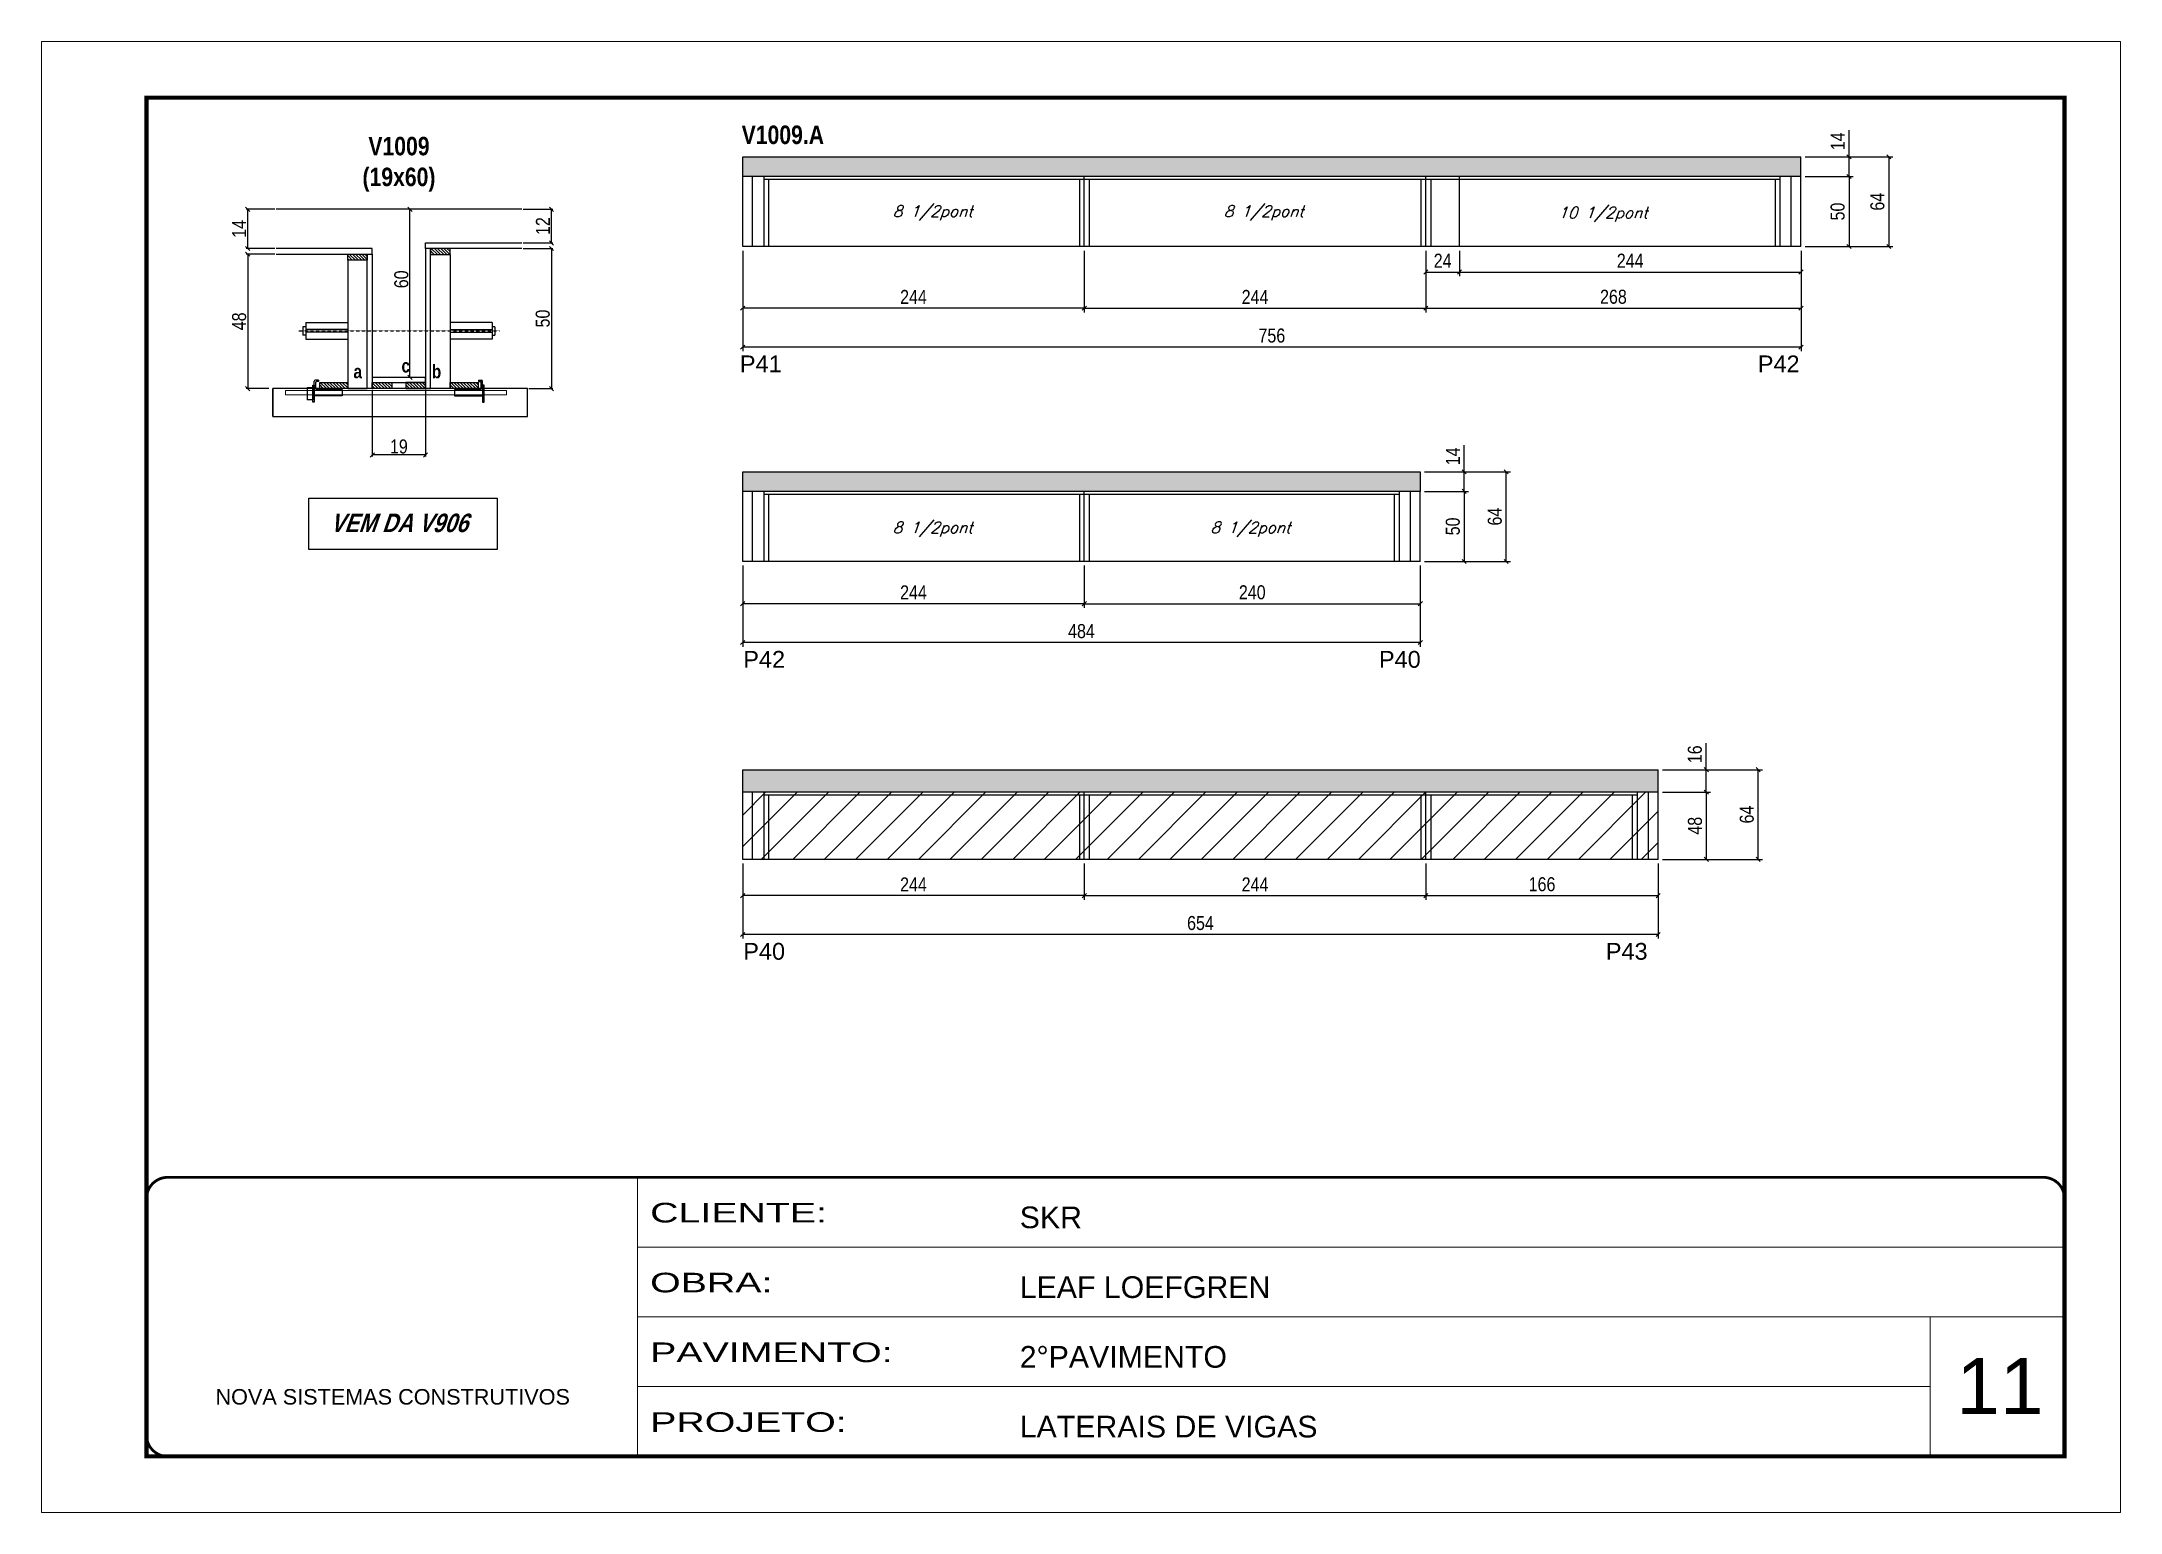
# Model space of a CAD drawing. Extents: x 3309 to 9563, y -2522 to 14608.
# Drawn here: x 6493 to 7978, y 11261 to 12311 of the extents above; entities that cross this region are included whole.
import ezdxf

# ---------------------------------------------------------------- set-up
doc = ezdxf.new("R2010")
doc.units = 0
for name, pattern in [('CONTINUO', [0]), ('DASHED', [0.75, 0.5, -0.25]), ('HIDDEN', [0.375, 0.25, -0.125])]:
    doc.linetypes.add(name, pattern=pattern)
for name, color, linetype in [('5', 5, 'Continuous'), ('barrote', 251, 'Continuous'), ('COTA', 241, 'Continuous'), ('detalhes', 4, 'Continuous'), ('NOMENCLATURA', 7, 'Continuous'), ('Painéis', 200, 'Continuous'), ('presilha', 1, 'Continuous'), ('SARR_2.2x10', 60, 'Continuous'), ('SARR_2.2x7', 40, 'Continuous'), ('SARR_3.5x7', 81, 'Continuous'), ('TENSOR', 3, 'Continuous'), ('texto', 7, 'Continuous')]:
    doc.layers.add(name, color=color, linetype=linetype)
for name, color, linetype, lineweight in [('CARIMBO', 255, 'Continuous', 9), ('CONCRETO', 251, 'Continuous', 25), ('Folhas', 255, 'Continuous', 9), ('Hachura', 251, 'Continuous', 9), ('SARRAFO DE PRESSAO', 251, 'DASHED', 9), ('SCO-___-LAJ', 2, 'Continuous', 0)]:
    doc.layers.add(name, color=color, linetype=linetype, lineweight=lineweight)
doc.styles.add('ARIAL', font='arial.ttf')
doc.styles.add('COTA TECNICA', font='techl___.ttf', dxfattribs={"height": 10})
doc.styles.add('COTA TECNICA 2X', font='techl___.ttf', dxfattribs={"height": 10})
doc.styles.add('Romans', font='romans.shx')
doc.styles.get("Standard").update_dxf_attribs({"font": 'arial.ttf'})
doc.styles.add('TECNICA', font='techb___.ttf', dxfattribs={"height": 10})
doc.styles.add('Tecnologia', font='')
doc.styles.get('Tecnologia').set_extended_font_data('Forgotten Futurist')
doc.dimstyles.new('PAINEL', dxfattribs={"dimtxt": 10, "dimasz": 3, "dimexe": 3, "dimexo": 3, "dimgap": 3, "dimtad": 1, "dimdec": 1, "dimzin": 12, "dimdsep": 46, "dimtxsty": 'COTA TECNICA', "dimblk1": 'OBLIQUE', "dimblk2": 'OBLIQUE', "dimsah": 1, "dimcen": 0.9, "dimclrd": 4, "dimclre": 4, "dimclrt": 240, "dimadec": 1, "dimazin": 3, "dimtfac": 1, "dimtdec": 1, "dimtmove": 0, "dimatfit": 3, "dimfxl": 1, "dimtolj": 1, "dimtzin": 12, "dimarcsym": 0})
doc.dimstyles.new('SECAO', dxfattribs={"dimscale": 0.333333, "dimtxt": 5, "dimasz": 9, "dimexe": 3, "dimexo": 3, "dimgap": 3, "dimtad": 1, "dimdec": 1, "dimlfac": 0.5, "dimzin": 12, "dimdsep": 46, "dimtxsty": 'COTA TECNICA 2X', "dimblk1": 'OBLIQUE', "dimblk2": 'OBLIQUE', "dimsah": 1, "dimcen": 0.9, "dimclrd": 4, "dimclre": 4, "dimclrt": 240, "dimadec": 1, "dimazin": 3, "dimtfac": 1, "dimtdec": 1, "dimtmove": 0, "dimatfit": 3, "dimfxl": 1, "dimtolj": 1, "dimtzin": 12, "dimarcsym": 0})
pattern_1 = [(135, (39964.6714, -111449.1474), (-1.122532015, -1.122532015), [])]

msp = doc.modelspace()

# ---------------------------------------------------------------- texts
at = {"layer": '5', "linetype": 'Continuous'}
for s, rotation, p in [('P41', 359.99996, (6991.71, 12074.63, 0)), ('P42', 359.99996, (7718.86, 12074.63, 0)), ('P42', 0.00004, (6994.14, 11863.7, 0)), ('P40', 0.00004, (7448.21, 11863.7, 0)), ('P40', 0.00004, (6994.14, 11655.25, 0)), ('P43', 0.00004, (7610.29, 11655.25, 0))]:
    msp.add_text(s, height=12, rotation=rotation, dxfattribs=at).set_placement(p)
at = {"layer": 'CARIMBO', "style": 'ARIAL'}
msp.add_text('11', height=40, dxfattribs=at).set_placement((7860.73, 11330.85))
at = {"layer": 'detalhes', "style": 'TECNICA'}
for s, p in [('a', (6715.66, 12070.38)), ('c', (6749.95, 12074.49)), ('b', (6771.63, 12070.37))]:
    msp.add_text(s, height=9.6, dxfattribs=at).set_placement(p)
at = {"layer": 'NOMENCLATURA', "style": 'TECNICA'}
msp.add_text('V1009.A', height=13.2, dxfattribs=at).set_placement((6992.97, 12237.59, 0))
at = {"layer": 'NOMENCLATURA', "insert": (6748.17, 12242.72), "char_height": 13.2, "attachment_point": 2, "style": 'TECNICA'}
msp.add_mtext_dynamic_manual_height_columns('V1009\\P(19x60)', width=300.2766, gutter_width=1, heights=[0], dxfattribs=at)
at = {"layer": 'NOMENCLATURA', "insert": (6748.13, 11973.7), "char_height": 13.2, "width": 300.2766, "attachment_point": 2, "style": 'TECNICA'}
msp.add_mtext('{\\Q19;VEM DA V906}', dxfattribs=at)
at = {"layer": 'texto', "color": 2, "char_height": 8, "attachment_point": 5, "style": 'Romans'}
for s, insert in [('{\\Q19;\\C256;8 1/2pont}', (7129.44, 12188.3, 0)), ('{\\Q19;\\C256;8 1/2pont}', (7365.94, 12188.3, 0)), ('{\\Q19;\\C256;10 1/2pont}', (7608.19, 12187.3, 0)), ('{\\Q19;\\C256;8 1/2pont}', (7129.44, 11962.55, 0)), ('{\\Q19;\\C256;8 1/2pont}', (7356.44, 11962.55, 0))]:
    msp.add_mtext(s, dxfattribs=dict(at, insert=insert))

# ---------------------------------------------------------------- blocks, each defined once
blk = doc.blocks.new('9999999999')
at = {"color": 30, "linetype": 'CONTINUO'}
for p, q in [((98564.6, 34230.2), (98564.6, 34429.4)), ((98564.6, 34379.6), (99584, 34379.6)), ((98564.6, 34329.8), (99488, 34329.8)), ((99584, 34329.8), (99488, 34329.8)), ((99488, 34329.8), (99488, 34230.2)), ((98564.6, 34280), (99488, 34280))]:
    blk.add_line(p, q, dxfattribs=at)
at = {"color": 30, "linetype": 'CONTINUO', "const_width": 2}
blk.add_lwpolyline([(99584, 34230.2), (99584, 34414.4, 0.414214), (99569, 34429.4), (98229, 34429.4, 0.414214), (98214, 34414.4), (98214, 34245.2, 0.414214), (98229, 34230.2), (99584, 34230.2)], format="xyb", dxfattribs=at)
at = {"layer": 'Folhas'}
blk.add_lwpolyline([(98139, 34190.2), (99624, 34190.2), (99624, 35240.2), (98139, 35240.2)], close=True, dxfattribs=at)
at = {"layer": 'Folhas', "color": 30, "const_width": 3}
blk.add_lwpolyline([(98214, 34230.2), (99584, 34230.2), (99584, 35200.2), (98214, 35200.2)], close=True, dxfattribs=at)
at = {"color": 7, "linetype": 'Continuous', "ltscale": 5, "style": 'ARIAL'}
for s, height, p in [('SKR', 15.48, (98837.7, 34393.1)), ('LEAF LOEFGREN', 15.483, (98837.7, 34343.3)), ('2°PAVIMENTO', 15.483, (98837.7, 34293.5)), ('NOVA SISTEMAS CONSTRUTIVOS', 11.059, (98263.2, 34267.2)), ('LATERAIS DE VIGAS', 15.483, (98837.7, 34243.7))]:
    blk.add_text(s, height=height, dxfattribs=at).set_placement(p)
at = {"layer": 'Folhas', "color": 7, "style": 'Tecnologia', "width": 1.5}
for s, p in [('CLIENTE:', (98573.7, 34397.2)), ('OBRA:', (98573.7, 34347.3)), ('PAVIMENTO:', (98573.7, 34297.5)), ('PROJETO:', (98573.7, 34247.7))]:
    blk.add_text(s, height=14, dxfattribs=at).set_placement(p)
blk = doc.blocks.new('_Oblique')
at = {"color": 0, "linetype": 'ByBlock', "lineweight": -2}
blk.add_line((-0.5, -0.5), (0.5, 0.5), dxfattribs=at)
blk = doc.blocks.new('*D195')
at = {"layer": 'COTA', "color": 4, "lineweight": -2, "transparency": 16777216}
for p, q in [((6729.1, 12062), (6729.1, 12014.6)), ((6767.1, 12062), (6767.1, 12014.6)), ((6767.1, 12015.6), (6729.1, 12015.6))]:
    blk.add_line(p, q, dxfattribs=at)
at = {"layer": 'Defpoints', "color": 0, "transparency": 16777216}
for p in [(6729.1, 12063), (6767.1, 12063), (6729.1, 12015.6)]:
    blk.add_point(p, dxfattribs=at)
at = {"layer": 'COTA', "color": 4, "lineweight": -2, "transparency": 16777216, "xscale": 3, "yscale": 3, "zscale": 3, "rotation": 180}
blk.add_blockref('_Oblique', (6729.1, 12015.6), dxfattribs=at)
at = {"layer": 'COTA', "color": 4, "lineweight": -2, "transparency": 16777216, "xscale": 3, "yscale": 3, "zscale": 3}
blk.add_blockref('_Oblique', (6767.1, 12015.6), dxfattribs=at)
at = {"layer": 'COTA', "color": 240, "transparency": 16777216, "insert": (6748.1, 12021.6), "char_height": 10, "attachment_point": 5, "style": 'COTA TECNICA 2X'}
blk.add_mtext('\\A1;19', dxfattribs=at)
blk = doc.blocks.new('PRESILHA METÁLICA 1')
at = {"layer": 'presilha'}
for p, q in [((0, 13), (6, 13)), ((0, 13), (0, 0)), ((6, 0), (0, 0)), ((6, 15.5), (7.5, 15.5)), ((6, -2.5), (6, 15.5)), ((6, 13), (6, 0)), ((7.5, 10.6), (7.5, 19.9)), ((7.5, 15.5), (7.5, -2.5)), ((37.5, 4.1), (7.5, 4.1)), ((12, 21), (8.6, 21)), ((9, 11.6), (9, 18.9)), ((12, 19.5), (9.6, 19.5)), ((37.5, 11), (9.6, 11)), ((12, 21), (12, 19.5)), ((37.5, 11), (37.5, 4.1)), ((7.5, -2.5), (6, -2.5))]:
    blk.add_line(p, q, dxfattribs=at)
for centre, radius, start, end in [((8.6, 19.9), 1.14, 90, 180), ((9.6, 18.9), 0.57, 90, 180), ((9.6, 11.6), 0.57, 180, 270)]:
    blk.add_arc(centre, radius, start, end, dxfattribs=at)
blk = doc.blocks.new('PRESILHA METÁLICA 2')
at = {"layer": 'presilha'}
for p, q in [((-5.2, 23.5), (-5.2, 22)), ((-5.2, 23.5), (-1.9, 23.5)), ((-0.8, 14.6), (-0.8, 22.4)), ((-30.8, 13.5), (-30.8, 6.6)), ((-30.8, 13.5), (-2.8, 13.5)), ((-30.8, 6.6), (-0.8, 6.6)), ((-5.2, 22), (-2.8, 22)), ((-2.2, 14.1), (-2.2, 21.4)), ((0.8, 18), (-0.8, 18)), ((-0.8, 18), (-0.8, 0)), ((-0.8, 0), (0.8, 0)), ((0.8, 0), (0.8, 18))]:
    blk.add_line(p, q, dxfattribs=at)
for centre, radius, start, end in [((-1.9, 22.4), 1.14, 0, 90), ((-2.8, 21.4), 0.57, 0, 90), ((-2.8, 14.1), 0.57, 270, 0)]:
    blk.add_arc(centre, radius, start, end, dxfattribs=at)
blk = doc.blocks.new('*D196')
at = {"layer": 'COTA', "color": 4, "lineweight": -2, "transparency": 16777216}
for p, q in [((6659.4, 12159), (6639.1, 12159)), ((6640.1, 12159), (6640.1, 12063)), ((6655.3, 12063), (6639.1, 12063))]:
    blk.add_line(p, q, dxfattribs=at)
at = {"layer": 'Defpoints', "color": 0, "transparency": 16777216}
for p in [(6660.4, 12159), (6640.1, 12063), (6656.3, 12063)]:
    blk.add_point(p, dxfattribs=at)
at = {"layer": 'COTA', "color": 4, "lineweight": -2, "transparency": 16777216, "xscale": 3, "yscale": 3, "zscale": 3}
for p, rotation in [((6640.1, 12159), 90), ((6640.1, 12063), 270)]:
    blk.add_blockref('_Oblique', p, dxfattribs=dict(at, rotation=rotation))
at = {"layer": 'COTA', "color": 240, "transparency": 16777216, "insert": (6634, 12111), "char_height": 10, "attachment_point": 5, "rotation": 90, "style": 'COTA TECNICA 2X'}
blk.add_mtext('\\A1;48', dxfattribs=at)
blk = doc.blocks.new('*D197')
at = {"layer": 'COTA', "color": 4, "lineweight": -2, "transparency": 16777216}
for p, q in [((6836.8, 12163), (6858.1, 12163)), ((6857.1, 12163), (6857.1, 12063)), ((6840.9, 12063), (6858.1, 12063))]:
    blk.add_line(p, q, dxfattribs=at)
at = {"layer": 'Defpoints', "color": 0, "transparency": 16777216}
for p in [(6835.8, 12163), (6839.9, 12063), (6857.1, 12063)]:
    blk.add_point(p, dxfattribs=at)
at = {"layer": 'COTA', "color": 4, "lineweight": -2, "transparency": 16777216, "xscale": 3, "yscale": 3, "zscale": 3}
for p, rotation in [((6857.1, 12163), 90), ((6857.1, 12063), 270)]:
    blk.add_blockref('_Oblique', p, dxfattribs=dict(at, rotation=rotation))
at = {"layer": 'COTA', "color": 240, "transparency": 16777216, "insert": (6850.9, 12113), "char_height": 10, "attachment_point": 5, "rotation": 90, "style": 'COTA TECNICA 2X'}
blk.add_mtext('\\A1;50', dxfattribs=at)
blk = doc.blocks.new('*D198')
at = {"layer": 'COTA', "color": 4, "lineweight": -2, "transparency": 16777216}
for p, q in [((6766.1, 12191), (6755, 12191)), ((6756, 12071), (6756, 12191)), ((6766.1, 12071), (6755, 12071))]:
    blk.add_line(p, q, dxfattribs=at)
at = {"layer": 'Defpoints', "color": 0, "transparency": 16777216}
for p in [(6756, 12191), (6767.1, 12191), (6767.1, 12071)]:
    blk.add_point(p, dxfattribs=at)
at = {"layer": 'COTA', "color": 4, "lineweight": -2, "transparency": 16777216, "xscale": 3, "yscale": 3, "zscale": 3}
for p, rotation in [((6756, 12191), 90), ((6756, 12071), 270)]:
    blk.add_blockref('_Oblique', p, dxfattribs=dict(at, rotation=rotation))
at = {"layer": 'COTA', "color": 240, "transparency": 16777216, "insert": (6749.9, 12141), "char_height": 10, "attachment_point": 5, "rotation": 90, "style": 'COTA TECNICA 2X'}
blk.add_mtext('\\A1;60', dxfattribs=at)
blk = doc.blocks.new('*D199')
at = {"layer": 'COTA', "color": 4, "lineweight": -2, "transparency": 16777216}
for p, q in [((6836.8, 12191), (6858.1, 12191)), ((6857.1, 12167), (6857.1, 12191)), ((6836.8, 12167), (6858.1, 12167))]:
    blk.add_line(p, q, dxfattribs=at)
at = {"layer": 'Defpoints', "color": 0, "transparency": 16777216}
for p in [(6835.8, 12191), (6857.1, 12191), (6835.8, 12167)]:
    blk.add_point(p, dxfattribs=at)
at = {"layer": 'COTA', "color": 4, "lineweight": -2, "transparency": 16777216, "xscale": 3, "yscale": 3, "zscale": 3}
for p, rotation in [((6857.1, 12191), 90), ((6857.1, 12167), 270)]:
    blk.add_blockref('_Oblique', p, dxfattribs=dict(at, rotation=rotation))
at = {"layer": 'COTA', "color": 240, "transparency": 16777216, "insert": (6851, 12179), "char_height": 10, "attachment_point": 5, "rotation": 90, "style": 'COTA TECNICA 2X'}
blk.add_mtext('\\A1;12', dxfattribs=at)
blk = doc.blocks.new('*D200')
at = {"layer": 'COTA', "color": 4, "lineweight": -2, "transparency": 16777216}
for p, q in [((6659.4, 12191), (6639.1, 12191)), ((6640.1, 12163), (6640.1, 12191)), ((6659.4, 12163), (6639.1, 12163))]:
    blk.add_line(p, q, dxfattribs=at)
at = {"layer": 'Defpoints', "color": 0, "transparency": 16777216}
for p in [(6640.1, 12191), (6660.4, 12191), (6660.4, 12163)]:
    blk.add_point(p, dxfattribs=at)
at = {"layer": 'COTA', "color": 4, "lineweight": -2, "transparency": 16777216, "xscale": 3, "yscale": 3, "zscale": 3}
for p, rotation in [((6640.1, 12191), 90), ((6640.1, 12163), 270)]:
    blk.add_blockref('_Oblique', p, dxfattribs=dict(at, rotation=rotation))
at = {"layer": 'COTA', "color": 240, "transparency": 16777216, "insert": (6634, 12177), "char_height": 10, "attachment_point": 5, "rotation": 90, "style": 'COTA TECNICA 2X'}
blk.add_mtext('\\A1;14', dxfattribs=at)
blk = doc.blocks.new('*D216')
at = {"layer": 'COTA', "color": 4, "linetype": 'ByBlock', "lineweight": -2, "transparency": 16777216}
for p, q in [((6993.7, 12161.4), (6993.7, 12117.4)), ((7237.7, 12161.4), (7237.7, 12117.4)), ((7237.7, 12120.4), (6993.7, 12120.4))]:
    blk.add_line(p, q, dxfattribs=at)
at = {"layer": 'Defpoints', "color": 0, "linetype": 'ByBlock', "transparency": 16777216}
for p in [(6993.7, 12164.4), (7237.7, 12164.4), (6993.7, 12120.4)]:
    blk.add_point(p, dxfattribs=at)
at = {"layer": 'COTA', "color": 4, "linetype": 'ByBlock', "lineweight": -2, "transparency": 16777216, "xscale": 3, "yscale": 3, "zscale": 3, "rotation": 180}
blk.add_blockref('_Oblique', (6993.7, 12120.4), dxfattribs=at)
at = {"layer": 'COTA', "color": 4, "linetype": 'ByBlock', "lineweight": -2, "transparency": 16777216, "xscale": 3, "yscale": 3, "zscale": 3}
blk.add_blockref('_Oblique', (7237.7, 12120.4), dxfattribs=at)
at = {"layer": 'COTA', "color": 240, "linetype": 'ByBlock', "transparency": 16777216, "insert": (7115.7, 12128.4), "char_height": 10, "attachment_point": 5, "style": 'COTA TECNICA'}
blk.add_mtext('\\A1;244', dxfattribs=at)
blk = doc.blocks.new('*D219')
at = {"layer": 'COTA', "color": 4, "linetype": 'ByBlock', "lineweight": -2, "transparency": 16777216}
for p, q in [((6993.7, 12161.4), (6993.7, 12089.6)), ((7749.7, 12161.4), (7749.7, 12089.6)), ((7749.7, 12092.6), (6993.7, 12092.6))]:
    blk.add_line(p, q, dxfattribs=at)
at = {"layer": 'Defpoints', "color": 0, "linetype": 'ByBlock', "transparency": 16777216}
for p in [(6993.7, 12164.4), (7749.7, 12164.4), (6993.7, 12092.6)]:
    blk.add_point(p, dxfattribs=at)
at = {"layer": 'COTA', "color": 4, "linetype": 'ByBlock', "lineweight": -2, "transparency": 16777216, "xscale": 3, "yscale": 3, "zscale": 3, "rotation": 180}
blk.add_blockref('_Oblique', (6993.7, 12092.6), dxfattribs=at)
at = {"layer": 'COTA', "color": 4, "linetype": 'ByBlock', "lineweight": -2, "transparency": 16777216, "xscale": 3, "yscale": 3, "zscale": 3}
blk.add_blockref('_Oblique', (7749.7, 12092.6), dxfattribs=at)
at = {"layer": 'COTA', "color": 240, "linetype": 'ByBlock', "transparency": 16777216, "insert": (7371.7, 12100.8), "char_height": 10, "attachment_point": 5, "style": 'COTA TECNICA'}
blk.add_mtext('\\A1;756', dxfattribs=at)
blk = doc.blocks.new('*D217')
at = {"layer": 'COTA', "color": 4, "lineweight": -2, "transparency": 16777216}
for p, q in [((7237.7, 12161.4), (7237.7, 12117.4)), ((7481.7, 12161.4), (7481.7, 12117.4)), ((7237.7, 12120.4), (7481.7, 12120.4))]:
    blk.add_line(p, q, dxfattribs=at)
at = {"layer": 'Defpoints', "color": 0, "transparency": 16777216}
for p in [(7237.7, 12164.4, 0), (7481.7, 12164.4, 0), (7481.7, 12120.4)]:
    blk.add_point(p, dxfattribs=at)
at = {"layer": 'COTA', "color": 4, "lineweight": -2, "transparency": 16777216, "xscale": 3, "yscale": 3, "zscale": 3, "rotation": 180}
blk.add_blockref('_Oblique', (7237.7, 12120.4), dxfattribs=at)
at = {"layer": 'COTA', "color": 4, "lineweight": -2, "transparency": 16777216, "xscale": 3, "yscale": 3, "zscale": 3}
blk.add_blockref('_Oblique', (7481.7, 12120.4), dxfattribs=at)
at = {"layer": 'COTA', "color": 240, "transparency": 16777216, "insert": (7359.7, 12128.4), "char_height": 10, "attachment_point": 5, "style": 'COTA TECNICA'}
blk.add_mtext('\\A1;244', dxfattribs=at)
blk = doc.blocks.new('*D218')
at = {"layer": 'COTA', "color": 4, "lineweight": -2, "transparency": 16777216}
for p, q in [((7752.7, 12228.4), (7815.4, 12228.4)), ((7812.4, 12228.4), (7812.4, 12164.4)), ((7752.7, 12164.4), (7815.4, 12164.4))]:
    blk.add_line(p, q, dxfattribs=at)
at = {"layer": 'Defpoints', "color": 0, "transparency": 16777216}
for p in [(7749.7, 12228.4, 0), (7749.7, 12164.4, 0), (7812.4, 12164.4)]:
    blk.add_point(p, dxfattribs=at)
at = {"layer": 'COTA', "color": 4, "lineweight": -2, "transparency": 16777216, "xscale": 3, "yscale": 3, "zscale": 3}
for p, rotation in [((7812.4, 12228.4), 90), ((7812.4, 12164.4), 270)]:
    blk.add_blockref('_Oblique', p, dxfattribs=dict(at, rotation=rotation))
at = {"layer": 'COTA', "color": 240, "transparency": 16777216, "insert": (7804.3, 12196.4), "char_height": 10, "attachment_point": 5, "rotation": 90, "style": 'COTA TECNICA'}
blk.add_mtext('\\A1;64', dxfattribs=at)
blk = doc.blocks.new('*D220')
at = {"layer": 'COTA', "color": 4, "lineweight": -2, "transparency": 16777216}
for p, q in [((7481.7, 12161.4), (7481.7, 12117.4)), ((7749.7, 12161.4), (7749.7, 12117.4)), ((7481.7, 12120.4), (7749.7, 12120.4))]:
    blk.add_line(p, q, dxfattribs=at)
at = {"layer": 'Defpoints', "color": 0, "transparency": 16777216}
for p in [(7481.7, 12164.4, 0), (7749.7, 12164.4, 0), (7749.7, 12120.4)]:
    blk.add_point(p, dxfattribs=at)
at = {"layer": 'COTA', "color": 4, "lineweight": -2, "transparency": 16777216, "xscale": 3, "yscale": 3, "zscale": 3, "rotation": 180}
blk.add_blockref('_Oblique', (7481.7, 12120.4), dxfattribs=at)
at = {"layer": 'COTA', "color": 4, "lineweight": -2, "transparency": 16777216, "xscale": 3, "yscale": 3, "zscale": 3}
blk.add_blockref('_Oblique', (7749.7, 12120.4), dxfattribs=at)
at = {"layer": 'COTA', "color": 240, "transparency": 16777216, "insert": (7615.7, 12128.5), "char_height": 10, "attachment_point": 5, "style": 'COTA TECNICA'}
blk.add_mtext('\\A1;268', dxfattribs=at)
blk = doc.blocks.new('*D221')
at = {"layer": 'COTA', "color": 4, "lineweight": -2, "transparency": 16777216}
for p, q in [((7752.7, 12214.4), (7787, 12214.4)), ((7784, 12214.4), (7784, 12164.4)), ((7752.7, 12164.4), (7787, 12164.4))]:
    blk.add_line(p, q, dxfattribs=at)
at = {"layer": 'Defpoints', "color": 0, "transparency": 16777216}
for p in [(7749.7, 12214.4, 0), (7749.7, 12164.4, 0), (7784, 12164.4)]:
    blk.add_point(p, dxfattribs=at)
at = {"layer": 'COTA', "color": 4, "lineweight": -2, "transparency": 16777216, "xscale": 3, "yscale": 3, "zscale": 3}
for p, rotation in [((7784, 12214.4), 90), ((7784, 12164.4), 270)]:
    blk.add_blockref('_Oblique', p, dxfattribs=dict(at, rotation=rotation))
at = {"layer": 'COTA', "color": 240, "transparency": 16777216, "insert": (7775.9, 12189.4), "char_height": 10, "attachment_point": 5, "rotation": 90, "style": 'COTA TECNICA'}
blk.add_mtext('\\A1;50', dxfattribs=at)
blk = doc.blocks.new('*D222')
at = {"layer": 'COTA', "color": 4, "lineweight": -2, "transparency": 16777216}
for p, q in [((7784, 12228.4), (7784, 12247.5)), ((7752.7, 12228.4), (7787, 12228.4)), ((7784, 12214.4), (7784, 12228.4)), ((7752.7, 12214.4), (7787, 12214.4))]:
    blk.add_line(p, q, dxfattribs=at)
at = {"layer": 'Defpoints', "color": 0, "transparency": 16777216}
for p in [(7749.7, 12228.4, 0), (7784, 12228.4), (7749.7, 12214.4, 0)]:
    blk.add_point(p, dxfattribs=at)
at = {"layer": 'COTA', "color": 4, "lineweight": -2, "transparency": 16777216, "xscale": 3, "yscale": 3, "zscale": 3}
for p, rotation in [((7784, 12228.4), 90), ((7784, 12214.4), 270)]:
    blk.add_blockref('_Oblique', p, dxfattribs=dict(at, rotation=rotation))
at = {"layer": 'COTA', "color": 240, "transparency": 16777216, "insert": (7776, 12239.5), "char_height": 10, "attachment_point": 5, "rotation": 90, "style": 'COTA TECNICA'}
blk.add_mtext('\\A1;14', dxfattribs=at)
blk = doc.blocks.new('*D223')
at = {"layer": 'COTA', "color": 4, "lineweight": -2, "transparency": 16777216}
for p, q in [((7481.7, 12161.4), (7481.7, 12143.2)), ((7505.7, 12161.4), (7505.7, 12143.2)), ((7481.7, 12146.2), (7505.7, 12146.2))]:
    blk.add_line(p, q, dxfattribs=at)
at = {"layer": 'Defpoints', "color": 0, "transparency": 16777216}
for p in [(7481.7, 12164.4, 0), (7505.7, 12164.4, 0), (7505.7, 12146.2)]:
    blk.add_point(p, dxfattribs=at)
at = {"layer": 'COTA', "color": 4, "lineweight": -2, "transparency": 16777216, "xscale": 3, "yscale": 3, "zscale": 3, "rotation": 180}
blk.add_blockref('_Oblique', (7481.7, 12146.2), dxfattribs=at)
at = {"layer": 'COTA', "color": 4, "lineweight": -2, "transparency": 16777216, "xscale": 3, "yscale": 3, "zscale": 3}
blk.add_blockref('_Oblique', (7505.7, 12146.2), dxfattribs=at)
at = {"layer": 'COTA', "color": 240, "transparency": 16777216, "insert": (7493.7, 12154.3), "char_height": 10, "attachment_point": 5, "style": 'COTA TECNICA'}
blk.add_mtext('\\A1;24', dxfattribs=at)
blk = doc.blocks.new('*D224')
at = {"layer": 'COTA', "color": 4, "lineweight": -2, "transparency": 16777216}
for p, q in [((7505.7, 12161.4), (7505.7, 12143.2)), ((7749.7, 12161.4), (7749.7, 12143.2)), ((7505.7, 12146.2), (7749.7, 12146.2))]:
    blk.add_line(p, q, dxfattribs=at)
at = {"layer": 'Defpoints', "color": 0, "transparency": 16777216}
for p in [(7505.7, 12164.4, 0), (7749.7, 12164.4, 0), (7749.7, 12146.2)]:
    blk.add_point(p, dxfattribs=at)
at = {"layer": 'COTA', "color": 4, "lineweight": -2, "transparency": 16777216, "xscale": 3, "yscale": 3, "zscale": 3, "rotation": 180}
blk.add_blockref('_Oblique', (7505.7, 12146.2), dxfattribs=at)
at = {"layer": 'COTA', "color": 4, "lineweight": -2, "transparency": 16777216, "xscale": 3, "yscale": 3, "zscale": 3}
blk.add_blockref('_Oblique', (7749.7, 12146.2), dxfattribs=at)
at = {"layer": 'COTA', "color": 240, "transparency": 16777216, "insert": (7627.7, 12154.3), "char_height": 10, "attachment_point": 5, "style": 'COTA TECNICA'}
blk.add_mtext('\\A1;244', dxfattribs=at)
blk = doc.blocks.new('*D225')
at = {"layer": 'COTA', "color": 4, "linetype": 'ByBlock', "lineweight": -2, "transparency": 16777216}
for p, q in [((6993.7, 11936.6), (6993.7, 11906.4)), ((7237.7, 11936.6), (7237.7, 11906.4)), ((7237.7, 11909.4), (6993.7, 11909.4))]:
    blk.add_line(p, q, dxfattribs=at)
at = {"layer": 'Defpoints', "color": 0, "linetype": 'ByBlock', "transparency": 16777216}
for p in [(6993.7, 11939.6), (7237.7, 11939.6), (6993.7, 11909.4)]:
    blk.add_point(p, dxfattribs=at)
at = {"layer": 'COTA', "color": 4, "linetype": 'ByBlock', "lineweight": -2, "transparency": 16777216, "xscale": 3, "yscale": 3, "zscale": 3, "rotation": 180}
blk.add_blockref('_Oblique', (6993.7, 11909.4), dxfattribs=at)
at = {"layer": 'COTA', "color": 4, "linetype": 'ByBlock', "lineweight": -2, "transparency": 16777216, "xscale": 3, "yscale": 3, "zscale": 3}
blk.add_blockref('_Oblique', (7237.7, 11909.4), dxfattribs=at)
at = {"layer": 'COTA', "color": 240, "linetype": 'ByBlock', "transparency": 16777216, "insert": (7115.7, 11917.5), "char_height": 10, "attachment_point": 5, "style": 'COTA TECNICA'}
blk.add_mtext('\\A1;244', dxfattribs=at)
blk = doc.blocks.new('*D228')
at = {"layer": 'COTA', "color": 4, "linetype": 'ByBlock', "lineweight": -2, "transparency": 16777216}
for p, q in [((6993.7, 11936.6), (6993.7, 11878.7)), ((7477.7, 11936.6), (7477.7, 11878.7)), ((7477.7, 11881.7), (6993.7, 11881.7))]:
    blk.add_line(p, q, dxfattribs=at)
at = {"layer": 'Defpoints', "color": 0, "linetype": 'ByBlock', "transparency": 16777216}
for p in [(6993.7, 11939.6), (7477.7, 11939.6), (6993.7, 11881.7)]:
    blk.add_point(p, dxfattribs=at)
at = {"layer": 'COTA', "color": 4, "linetype": 'ByBlock', "lineweight": -2, "transparency": 16777216, "xscale": 3, "yscale": 3, "zscale": 3, "rotation": 180}
blk.add_blockref('_Oblique', (6993.7, 11881.7), dxfattribs=at)
at = {"layer": 'COTA', "color": 4, "linetype": 'ByBlock', "lineweight": -2, "transparency": 16777216, "xscale": 3, "yscale": 3, "zscale": 3}
blk.add_blockref('_Oblique', (7477.7, 11881.7), dxfattribs=at)
at = {"layer": 'COTA', "color": 240, "linetype": 'ByBlock', "transparency": 16777216, "insert": (7235.7, 11889.8), "char_height": 10, "attachment_point": 5, "style": 'COTA TECNICA'}
blk.add_mtext('\\A1;484', dxfattribs=at)
blk = doc.blocks.new('*D226')
at = {"layer": 'COTA', "color": 4, "lineweight": -2, "transparency": 16777216}
for p, q in [((7237.7, 11936.6), (7237.7, 11906.4)), ((7477.7, 11936.6), (7477.7, 11906.4)), ((7237.7, 11909.4), (7477.7, 11909.4))]:
    blk.add_line(p, q, dxfattribs=at)
at = {"layer": 'Defpoints', "color": 0, "transparency": 16777216}
for p in [(7237.7, 11939.6, 0), (7477.7, 11939.6, 0), (7477.7, 11909.4)]:
    blk.add_point(p, dxfattribs=at)
at = {"layer": 'COTA', "color": 4, "lineweight": -2, "transparency": 16777216, "xscale": 3, "yscale": 3, "zscale": 3, "rotation": 180}
blk.add_blockref('_Oblique', (7237.7, 11909.4), dxfattribs=at)
at = {"layer": 'COTA', "color": 4, "lineweight": -2, "transparency": 16777216, "xscale": 3, "yscale": 3, "zscale": 3}
blk.add_blockref('_Oblique', (7477.7, 11909.4), dxfattribs=at)
at = {"layer": 'COTA', "color": 240, "transparency": 16777216, "insert": (7357.7, 11917.5), "char_height": 10, "attachment_point": 5, "style": 'COTA TECNICA'}
blk.add_mtext('\\A1;240', dxfattribs=at)
blk = doc.blocks.new('*D227')
at = {"layer": 'COTA', "color": 4, "lineweight": -2, "transparency": 16777216}
for p, q in [((7480.7, 11989.6), (7512.1, 11989.6)), ((7509.1, 11989.6), (7509.1, 11939.6)), ((7480.7, 11939.6), (7512.1, 11939.6))]:
    blk.add_line(p, q, dxfattribs=at)
at = {"layer": 'Defpoints', "color": 0, "transparency": 16777216}
for p in [(7477.7, 11989.6, 0), (7477.7, 11939.6, 0), (7509.1, 11939.6)]:
    blk.add_point(p, dxfattribs=at)
at = {"layer": 'COTA', "color": 4, "lineweight": -2, "transparency": 16777216, "xscale": 3, "yscale": 3, "zscale": 3}
for p, rotation in [((7509.1, 11989.6), 90), ((7509.1, 11939.6), 270)]:
    blk.add_blockref('_Oblique', p, dxfattribs=dict(at, rotation=rotation))
at = {"layer": 'COTA', "color": 240, "transparency": 16777216, "insert": (7501, 11964.6), "char_height": 10, "attachment_point": 5, "rotation": 90, "style": 'COTA TECNICA'}
blk.add_mtext('\\A1;50', dxfattribs=at)
blk = doc.blocks.new('*D229')
at = {"layer": 'COTA', "color": 4, "lineweight": -2, "transparency": 16777216}
for p, q in [((7509.1, 12003.6), (7509.1, 12022.7)), ((7480.7, 12003.6), (7512.1, 12003.6)), ((7509.1, 11989.6), (7509.1, 12003.6)), ((7480.7, 11989.6), (7512.1, 11989.6))]:
    blk.add_line(p, q, dxfattribs=at)
at = {"layer": 'Defpoints', "color": 0, "transparency": 16777216}
for p in [(7477.7, 12003.6, 0), (7509.1, 12003.6), (7477.7, 11989.6, 0)]:
    blk.add_point(p, dxfattribs=at)
at = {"layer": 'COTA', "color": 4, "lineweight": -2, "transparency": 16777216, "xscale": 3, "yscale": 3, "zscale": 3}
for p, rotation in [((7509.1, 12003.6), 90), ((7509.1, 11989.6), 270)]:
    blk.add_blockref('_Oblique', p, dxfattribs=dict(at, rotation=rotation))
at = {"layer": 'COTA', "color": 240, "transparency": 16777216, "insert": (7501, 12014.6), "char_height": 10, "attachment_point": 5, "rotation": 90, "style": 'COTA TECNICA'}
blk.add_mtext('\\A1;14', dxfattribs=at)
blk = doc.blocks.new('*D230')
at = {"layer": 'COTA', "color": 4, "lineweight": -2, "transparency": 16777216}
for p, q in [((7480.7, 12003.6), (7542.1, 12003.6)), ((7539.1, 11939.6), (7539.1, 12003.6)), ((7480.7, 11939.6), (7542.1, 11939.6))]:
    blk.add_line(p, q, dxfattribs=at)
at = {"layer": 'Defpoints', "color": 0, "transparency": 16777216}
for p in [(7477.7, 12003.6, 0), (7539.1, 12003.6), (7477.7, 11939.6, 0)]:
    blk.add_point(p, dxfattribs=at)
at = {"layer": 'COTA', "color": 4, "lineweight": -2, "transparency": 16777216, "xscale": 3, "yscale": 3, "zscale": 3}
for p, rotation in [((7539.1, 12003.6), 90), ((7539.1, 11939.6), 270)]:
    blk.add_blockref('_Oblique', p, dxfattribs=dict(at, rotation=rotation))
at = {"layer": 'COTA', "color": 240, "transparency": 16777216, "insert": (7531, 11971.6), "char_height": 10, "attachment_point": 5, "rotation": 90, "style": 'COTA TECNICA'}
blk.add_mtext('\\A1;64', dxfattribs=at)
blk = doc.blocks.new('*D231')
at = {"layer": 'COTA', "color": 4, "linetype": 'ByBlock', "lineweight": -2, "transparency": 16777216}
for p, q in [((6993.7, 11723.9), (6993.7, 11698)), ((7237.7, 11723.9), (7237.7, 11698)), ((7237.7, 11701), (6993.7, 11701))]:
    blk.add_line(p, q, dxfattribs=at)
at = {"layer": 'Defpoints', "color": 0, "linetype": 'ByBlock', "transparency": 16777216}
for p in [(6993.7, 11726.9), (7237.7, 11726.9), (6993.7, 11701)]:
    blk.add_point(p, dxfattribs=at)
at = {"layer": 'COTA', "color": 4, "linetype": 'ByBlock', "lineweight": -2, "transparency": 16777216, "xscale": 3, "yscale": 3, "zscale": 3, "rotation": 180}
blk.add_blockref('_Oblique', (6993.7, 11701), dxfattribs=at)
at = {"layer": 'COTA', "color": 4, "linetype": 'ByBlock', "lineweight": -2, "transparency": 16777216, "xscale": 3, "yscale": 3, "zscale": 3}
blk.add_blockref('_Oblique', (7237.7, 11701), dxfattribs=at)
at = {"layer": 'COTA', "color": 240, "linetype": 'ByBlock', "transparency": 16777216, "insert": (7115.7, 11709), "char_height": 10, "attachment_point": 5, "style": 'COTA TECNICA'}
blk.add_mtext('\\A1;244', dxfattribs=at)
blk = doc.blocks.new('*D233')
at = {"layer": 'COTA', "color": 4, "linetype": 'ByBlock', "lineweight": -2, "transparency": 16777216}
for p, q in [((6993.7, 11723.9), (6993.7, 11670.3)), ((7647.7, 11723.9), (7647.7, 11670.3)), ((7647.7, 11673.3), (6993.7, 11673.3))]:
    blk.add_line(p, q, dxfattribs=at)
at = {"layer": 'Defpoints', "color": 0, "linetype": 'ByBlock', "transparency": 16777216}
for p in [(6993.7, 11726.9), (7647.7, 11726.9), (6993.7, 11673.3)]:
    blk.add_point(p, dxfattribs=at)
at = {"layer": 'COTA', "color": 4, "linetype": 'ByBlock', "lineweight": -2, "transparency": 16777216, "xscale": 3, "yscale": 3, "zscale": 3, "rotation": 180}
blk.add_blockref('_Oblique', (6993.7, 11673.3), dxfattribs=at)
at = {"layer": 'COTA', "color": 4, "linetype": 'ByBlock', "lineweight": -2, "transparency": 16777216, "xscale": 3, "yscale": 3, "zscale": 3}
blk.add_blockref('_Oblique', (7647.7, 11673.3), dxfattribs=at)
at = {"layer": 'COTA', "color": 240, "linetype": 'ByBlock', "transparency": 16777216, "insert": (7320.7, 11681.4), "char_height": 10, "attachment_point": 5, "style": 'COTA TECNICA'}
blk.add_mtext('\\A1;654', dxfattribs=at)
blk = doc.blocks.new('*D232')
at = {"layer": 'COTA', "color": 4, "lineweight": -2, "transparency": 16777216}
for p, q in [((7237.7, 11723.9), (7237.7, 11698)), ((7481.7, 11723.9), (7481.7, 11698)), ((7237.7, 11701), (7481.7, 11701))]:
    blk.add_line(p, q, dxfattribs=at)
at = {"layer": 'Defpoints', "color": 0, "transparency": 16777216}
for p in [(7237.7, 11726.9, 0), (7481.7, 11726.9, 0), (7481.7, 11701)]:
    blk.add_point(p, dxfattribs=at)
at = {"layer": 'COTA', "color": 4, "lineweight": -2, "transparency": 16777216, "xscale": 3, "yscale": 3, "zscale": 3, "rotation": 180}
blk.add_blockref('_Oblique', (7237.7, 11701), dxfattribs=at)
at = {"layer": 'COTA', "color": 4, "lineweight": -2, "transparency": 16777216, "xscale": 3, "yscale": 3, "zscale": 3}
blk.add_blockref('_Oblique', (7481.7, 11701), dxfattribs=at)
at = {"layer": 'COTA', "color": 240, "transparency": 16777216, "insert": (7359.7, 11709), "char_height": 10, "attachment_point": 5, "style": 'COTA TECNICA'}
blk.add_mtext('\\A1;244', dxfattribs=at)
blk = doc.blocks.new('*D234')
at = {"layer": 'COTA', "color": 4, "lineweight": -2, "transparency": 16777216}
for p, q in [((7481.7, 11723.9), (7481.7, 11698)), ((7647.7, 11723.9), (7647.7, 11698)), ((7481.7, 11701), (7647.7, 11701))]:
    blk.add_line(p, q, dxfattribs=at)
at = {"layer": 'Defpoints', "color": 0, "transparency": 16777216}
for p in [(7481.7, 11726.9, 0), (7647.7, 11726.9, 0), (7647.7, 11701)]:
    blk.add_point(p, dxfattribs=at)
at = {"layer": 'COTA', "color": 4, "lineweight": -2, "transparency": 16777216, "xscale": 3, "yscale": 3, "zscale": 3, "rotation": 180}
blk.add_blockref('_Oblique', (7481.7, 11701), dxfattribs=at)
at = {"layer": 'COTA', "color": 4, "lineweight": -2, "transparency": 16777216, "xscale": 3, "yscale": 3, "zscale": 3}
blk.add_blockref('_Oblique', (7647.7, 11701), dxfattribs=at)
at = {"layer": 'COTA', "color": 240, "transparency": 16777216, "insert": (7564.7, 11709.1), "char_height": 10, "attachment_point": 5, "style": 'COTA TECNICA'}
blk.add_mtext('\\A1;166', dxfattribs=at)
blk = doc.blocks.new('*D235')
at = {"layer": 'COTA', "color": 4, "lineweight": -2, "transparency": 16777216}
for p, q in [((7650.7, 11774.9), (7685, 11774.9)), ((7682, 11774.9), (7682, 11726.9)), ((7650.7, 11726.9), (7685, 11726.9))]:
    blk.add_line(p, q, dxfattribs=at)
at = {"layer": 'Defpoints', "color": 0, "transparency": 16777216}
for p in [(7647.7, 11774.9, 0), (7647.7, 11726.9, 0), (7682, 11726.9)]:
    blk.add_point(p, dxfattribs=at)
at = {"layer": 'COTA', "color": 4, "lineweight": -2, "transparency": 16777216, "xscale": 3, "yscale": 3, "zscale": 3}
for p, rotation in [((7682, 11774.9), 90), ((7682, 11726.9), 270)]:
    blk.add_blockref('_Oblique', p, dxfattribs=dict(at, rotation=rotation))
at = {"layer": 'COTA', "color": 240, "transparency": 16777216, "insert": (7674, 11750.9), "char_height": 10, "attachment_point": 5, "rotation": 90, "style": 'COTA TECNICA'}
blk.add_mtext('\\A1;48', dxfattribs=at)
blk = doc.blocks.new('*D236')
at = {"layer": 'COTA', "color": 4, "lineweight": -2, "transparency": 16777216}
for p, q in [((7682, 11790.9), (7682, 11809.9)), ((7650.7, 11790.9), (7685, 11790.9)), ((7682, 11774.9), (7682, 11790.9)), ((7650.7, 11774.9), (7685, 11774.9))]:
    blk.add_line(p, q, dxfattribs=at)
at = {"layer": 'Defpoints', "color": 0, "transparency": 16777216}
for p in [(7647.7, 11790.9, 0), (7682, 11790.9), (7647.7, 11774.9, 0)]:
    blk.add_point(p, dxfattribs=at)
at = {"layer": 'COTA', "color": 4, "lineweight": -2, "transparency": 16777216, "xscale": 3, "yscale": 3, "zscale": 3}
for p, rotation in [((7682, 11790.9), 90), ((7682, 11774.9), 270)]:
    blk.add_blockref('_Oblique', p, dxfattribs=dict(at, rotation=rotation))
at = {"layer": 'COTA', "color": 240, "transparency": 16777216, "insert": (7673.9, 11801.9), "char_height": 10, "attachment_point": 5, "rotation": 90, "style": 'COTA TECNICA'}
blk.add_mtext('\\A1;16', dxfattribs=at)
blk = doc.blocks.new('*D237')
at = {"layer": 'COTA', "color": 4, "lineweight": -2, "transparency": 16777216}
for p, q in [((7650.7, 11790.9), (7722.1, 11790.9)), ((7719.1, 11726.9), (7719.1, 11790.9)), ((7650.7, 11726.9), (7722.1, 11726.9))]:
    blk.add_line(p, q, dxfattribs=at)
at = {"layer": 'Defpoints', "color": 0, "transparency": 16777216}
for p in [(7647.7, 11790.9, 0), (7719.1, 11790.9), (7647.7, 11726.9, 0)]:
    blk.add_point(p, dxfattribs=at)
at = {"layer": 'COTA', "color": 4, "lineweight": -2, "transparency": 16777216, "xscale": 3, "yscale": 3, "zscale": 3}
for p, rotation in [((7719.1, 11790.9), 90), ((7719.1, 11726.9), 270)]:
    blk.add_blockref('_Oblique', p, dxfattribs=dict(at, rotation=rotation))
at = {"layer": 'COTA', "color": 240, "transparency": 16777216, "insert": (7711, 11758.9), "char_height": 10, "attachment_point": 5, "rotation": 90, "style": 'COTA TECNICA'}
blk.add_mtext('\\A1;64', dxfattribs=at)

# ---------------------------------------------------------------- dimensions: what is measured, and where the dimension line sits
at = {"layer": 'COTA'}
for base, p1, p2, dimstyle, picture, middle in [((7784.05, 12228.4), (7749.69, 12214.4, 0), (7749.69, 12228.4, 0), 'PAINEL', '*D222', (7775.98, 12239.46)), ((7812.41, 12164.4), (7749.69, 12228.4, 0), (7749.69, 12164.4, 0), 'PAINEL', '*D218', (7804.31, 12196.4)), ((7784.05, 12164.4), (7749.69, 12214.4, 0), (7749.69, 12164.4, 0), 'PAINEL', '*D221', (7775.94, 12189.4)), ((6640.09, 12191.02), (6660.43, 12163.02), (6660.43, 12191.02), 'SECAO', '*D200', (6634.01, 12177.02)), ((6857.05, 12191.02), (6835.83, 12167.02), (6835.83, 12191.02), 'SECAO', '*D199', (6850.99, 12179.02)), ((6857.05, 12063.02, 0), (6835.83, 12163.02), (6839.95, 12063.02, 0), 'SECAO', '*D197', (6850.94, 12113.02, 0)), ((6640.09, 12063.02, 0), (6660.43, 12159.02), (6656.32, 12063.02, 0), 'SECAO', '*D196', (6633.99, 12111.02, 0)), ((7509.12, 12003.55), (7477.69, 11989.55, 0), (7477.69, 12003.55, 0), 'PAINEL', '*D229', (7501.05, 12014.61)), ((7539.08, 12003.55), (7477.69, 11939.55, 0), (7477.69, 12003.55, 0), 'PAINEL', '*D230', (7530.98, 11971.55)), ((7509.12, 11939.55), (7477.69, 11989.55, 0), (7477.69, 11939.55, 0), 'PAINEL', '*D227', (7501.01, 11964.55)), ((7682.05, 11790.88), (7647.69, 11774.88, 0), (7647.69, 11790.88, 0), 'PAINEL', '*D236', (7673.95, 11801.89)), ((7719.12, 11790.88), (7647.69, 11726.88, 0), (7647.69, 11790.88, 0), 'PAINEL', '*D237', (7711.01, 11758.88)), ((7682.05, 11726.88), (7647.69, 11774.88, 0), (7647.69, 11726.88, 0), 'PAINEL', '*D235', (7673.95, 11750.88))]:
    dim = msp.add_linear_dim(base=base, p1=p1, p2=p2, angle=90, dimstyle=dimstyle, dxfattribs=at)
    dim.commit()
    dim.dimension.update_dxf_attribs({"geometry": picture, "text_midpoint": middle})
for base, p1, p2, angle, picture, middle in [((6755.96, 12191.02), (6767.13, 12071.02), (6767.13, 12191.02), 90, '*D198', (6755.96, 12141.02)), ((6729.13, 12015.55), (6767.13, 12063.02), (6729.13, 12063.02), 180, '*D195', (6748.13, 12015.55))]:
    dim = msp.add_linear_dim(base=base, p1=p1, p2=p2, angle=angle, dimstyle='SECAO', dxfattribs=at)
    dim.commit()
    dim.dimension.update_dxf_attribs({"geometry": picture, "text_midpoint": middle, "dimtype": 160})
at = {"layer": 'COTA', "linetype": 'ByBlock'}
for base, p1, p2, picture, middle in [((6993.69, 12120.36, 0), (7237.69, 12164.4, 0), (6993.69, 12164.4, 0), '*D216', (7115.69, 12128.43, 0)), ((6993.69, 11909.42, 0), (7237.69, 11939.55, 0), (6993.69, 11939.55, 0), '*D225', (7115.69, 11917.49, 0)), ((6993.69, 11700.97, 0), (7237.69, 11726.88, 0), (6993.69, 11726.88, 0), '*D231', (7115.69, 11709.04, 0))]:
    dim = msp.add_linear_dim(base=base, p1=p1, p2=p2, angle=180, dimstyle='PAINEL', override={"dimtmove": 1}, dxfattribs=at)
    dim.commit()
    dim.dimension.update_dxf_attribs({"geometry": picture, "text_midpoint": middle})
for base, p1, p2, picture, middle in [((6993.69, 12092.65, 0), (7749.69, 12164.4, 0), (6993.69, 12164.4, 0), '*D219', (7371.69, 12100.76, 0)), ((6993.69, 11881.71, 0), (7477.69, 11939.55, 0), (6993.69, 11939.55, 0), '*D228', (7235.69, 11889.81, 0)), ((6993.69, 11673.26, 0), (7647.69, 11726.88, 0), (6993.69, 11726.88, 0), '*D233', (7320.69, 11681.37, 0))]:
    dim = msp.add_linear_dim(base=base, p1=p1, p2=p2, angle=180, dimstyle='PAINEL', dxfattribs=at)
    dim.commit()
    dim.dimension.update_dxf_attribs({"geometry": picture, "text_midpoint": middle})
at = {"layer": 'COTA'}
for base, p1, p2, picture, middle in [((7481.69, 12120.36), (7237.69, 12164.4, 0), (7481.69, 12164.4, 0), '*D217', (7359.69, 12128.43)), ((7749.69, 12120.36), (7481.69, 12164.4, 0), (7749.69, 12164.4, 0), '*D220', (7615.69, 12128.48)), ((7505.69, 12146.21), (7481.69, 12164.4, 0), (7505.69, 12164.4, 0), '*D223', (7493.69, 12154.28)), ((7477.69, 11909.42), (7237.69, 11939.55, 0), (7477.69, 11939.55, 0), '*D226', (7357.69, 11917.52)), ((7481.69, 11700.97), (7237.69, 11726.88, 0), (7481.69, 11726.88, 0), '*D232', (7359.69, 11709.04)), ((7647.69, 11700.97), (7481.69, 11726.88, 0), (7647.69, 11726.88, 0), '*D234', (7564.69, 11709.07))]:
    dim = msp.add_linear_dim(base=base, p1=p1, p2=p2, dimstyle='PAINEL', dxfattribs=at)
    dim.commit()
    dim.dimension.update_dxf_attribs({"geometry": picture, "text_midpoint": middle})
dim = msp.add_linear_dim(base=(7749.69, 12146.21), p1=(7505.69, 12164.4, 0), p2=(7749.69, 12164.4, 0), dimstyle='PAINEL', override={"dimtmove": 1}, dxfattribs=at)
dim.commit()
dim.dimension.update_dxf_attribs({"geometry": '*D224', "text_midpoint": (7627.69, 12154.28)})

# ---------------------------------------------------------------- hatches: boundary and pattern name
at = {"layer": 'COTA'}
h = msp.add_hatch(dxfattribs=at)
h.set_pattern_fill('AR-CONC', color=256, scale=0.03)
h.set_pattern_definition([(50, (66.9506, -1044.6064), (5.4655401, -0.4781726), [0.5715, -6.2865]), (355, (66.9506, -1044.6064), (-1.0573026, 5.7317054), [0.4572, -5.0292175]), (100.451445, (67.406, -1044.6463), (4.4082374, 5.2535326), [0.4857003, -5.3427073]), (46.1842, (66.9506, -1043.0824), (8.1323712, -1.2612698), [0.85725, -9.42975]), (96.63556, (67.628, -1043.1875), (7.122124, 7.4227837), [0.7285507, -8.0140682]), (351.18415, (66.951, -1043.0824), (7.122124, 7.4227837), [0.685799, -7.543792]), (21, (67.7126, -1043.4634), (4.5484317, -3.067956), [0.5715, -6.2865]), (326, (67.7126, -1043.4634), (1.8540609, 5.525639), [0.4572, -5.0292]), (71.451445, (68.0916, -1043.719), (6.4024926, 2.457683), [0.4857003, -5.3426981]), (37.5, (66.9506, -1044.6064), (0.0926581, 2.53665117), [0, -4.96824, 0, -5.1054, 0, -5.04825]), (7.5, (66.9506, -1044.6064), (2.00458988, 3.00541724), [0, -2.91084, 0, -4.85394, 0, -1.92405]), (327.5, (65.2514, -1044.6064), (4.06771786, -0.17186232), [0, -1.905, 0, -5.9436, 0, -7.8867]), (317.5, (64.4894, -1044.6064), (4.44387544, 0.7627947), [0, -2.4765, 0, -3.94716, 0, -5.6007])])
h.paths.add_polyline_path([(6993.69, 12228.4), (6993.69, 12214.4), (7749.69, 12214.4), (7749.69, 12228.4)])
h = msp.add_hatch(dxfattribs=at)
h.set_pattern_fill('AR-CONC', color=256, scale=0.03)
h.set_pattern_definition([(50, (3183.5, 132.9343), (5.46554, -0.4781726), [0.5715, -6.2865]), (355, (3183.5, 132.9343), (-1.0573026, 5.7317054), [0.4572, -5.0292175]), (100.451445, (3183.9555, 132.8945), (4.4082374, 5.2535326), [0.4857003, -5.3427073]), (46.1842, (3183.5, 134.4583), (8.1323712, -1.26127), [0.85725, -9.42975]), (96.63556, (3184.178, 134.353), (7.122124, 7.4227837), [0.7285507, -8.014068]), (351.18415, (3183.5, 134.458), (7.122124, 7.422784), [0.685799, -7.543792]), (21, (3184.262, 134.0773), (4.5484317, -3.067956), [0.5715, -6.2865]), (326, (3184.262, 134.0773), (1.8540609, 5.525639), [0.4572, -5.0292]), (71.451445, (3184.641, 133.8217), (6.4024926, 2.457683), [0.4857003, -5.3426981]), (37.5, (3183.5, 132.9343), (0.0926581, 2.53665117), [0, -4.96824, 0, -5.1054, 0, -5.04825]), (7.5, (3183.5, 132.9343), (2.0045899, 3.00541724), [0, -2.91084, 0, -4.85394, 0, -1.92405]), (327.5, (3181.8007, 132.9343), (4.06771786, -0.17186232), [0, -1.905, 0, -5.9436, 0, -7.8867]), (317.5, (3181.0387, 132.9343), (4.4438754, 0.7627947), [0, -2.4765, 0, -3.94716, 0, -5.6007])])
h.paths.add_polyline_path([(7477.69, 11989.55), (7477.69, 12003.55), (6993.69, 12003.55), (6993.69, 11989.55)])
h = msp.add_hatch(dxfattribs=at)
h.set_pattern_fill('AR-CONC', color=256, scale=0.03)
h.set_pattern_definition([(50, (66.9506, -1485.1244), (5.4655401, -0.4781726), [0.5715, -6.2865]), (355, (66.9506, -1485.1244), (-1.0573026, 5.7317054), [0.4572, -5.0292175]), (100.451445, (67.406, -1485.1643), (4.4082374, 5.2535326), [0.4857003, -5.3427073]), (46.1842, (66.9506, -1483.6004), (8.1323712, -1.2612698), [0.85725, -9.42975]), (96.63556, (67.628, -1483.7055), (7.122124, 7.4227837), [0.7285507, -8.0140682]), (351.18415, (66.951, -1483.6), (7.122124, 7.4227837), [0.685799, -7.543792]), (21, (67.7126, -1483.9814), (4.5484317, -3.067956), [0.5715, -6.2865]), (326, (67.7126, -1483.9814), (1.8540609, 5.525639), [0.4572, -5.0292]), (71.451445, (68.0916, -1484.237), (6.4024926, 2.457683), [0.4857003, -5.3426981]), (37.5, (66.9506, -1485.1244), (0.0926581, 2.53665117), [0, -4.96824, 0, -5.1054, 0, -5.04825]), (7.5, (66.9506, -1485.1244), (2.00458988, 3.00541724), [0, -2.91084, 0, -4.85394, 0, -1.92405]), (327.5, (65.2514, -1485.1244), (4.06771786, -0.17186232), [0, -1.905, 0, -5.9436, 0, -7.8867]), (317.5, (64.4894, -1485.1244), (4.44387544, 0.7627947), [0, -2.4765, 0, -3.94716, 0, -5.6007])])
h.paths.add_polyline_path([(7647.69, 11774.88), (7647.69, 11790.88), (6993.69, 11790.88), (6993.69, 11774.88)])
at = {"layer": 'Hachura'}
h = msp.add_hatch(dxfattribs=at)
h.set_pattern_fill('ANSI31', color=256, scale=5)
h.set_pattern_definition([(45, (0, -17.209), (-11.22532, 11.22532), [])])
h.paths.add_polyline_path([(6993.69, 11774.88), (6993.69, 11726.88), (7237.69, 11726.88), (7237.69, 11774.88)])
h.paths.add_polyline_path([(7237.69, 11774.88), (7237.69, 11726.88), (7481.69, 11726.88), (7481.69, 11774.88)])
h.paths.add_polyline_path([(7481.69, 11774.88), (7481.69, 11726.88), (7647.69, 11726.88), (7647.69, 11774.88)])
at = {"layer": 'SARR_2.2x10'}
h = msp.add_hatch(dxfattribs=at)
h.set_pattern_fill('ANSI31', color=256, scale=0.5, angle=90)
h.set_pattern_definition([(135, (39885.0714, -111449.1474), (-1.122532015, -1.122532015), [])])
h.paths.add_polyline_path([(6691.53, 12067.42), (6691.53, 12063.02), (6711.53, 12063.02), (6711.53, 12067.42)])
h = msp.add_hatch(dxfattribs=at)
h.set_pattern_fill('ANSI31', color=256, scale=0.5, angle=90)
h.set_pattern_definition([(135, (39978.2714, -111449.1474), (-1.122532015, -1.122532015), [])])
h.paths.add_polyline_path([(6784.73, 12067.42), (6784.73, 12063.02), (6804.73, 12063.02), (6804.73, 12067.42)])
at = {"layer": 'SARR_2.2x7'}
h = msp.add_hatch(dxfattribs=at)
h.set_pattern_fill('ANSI31', color=256, scale=0.5, angle=90)
h.set_pattern_definition([(135, (39879.0714, -111353.5474), (-1.122532015, -1.122532015), [])])
h.paths.add_polyline_path([(6770.73, 12163.02), (6770.73, 12158.62), (6784.73, 12158.62), (6784.73, 12163.02)])
h = msp.add_hatch(dxfattribs=at)
h.set_pattern_fill('ANSI31', color=256, scale=0.5, angle=90)
h.set_pattern_definition([(135, (39899.0714, -111357.5474), (-1.122532015, -1.122532015), [])])
h.paths.add_polyline_path([(6725.53, 12159.02), (6725.53, 12154.62), (6711.53, 12154.62), (6711.53, 12159.02)])
h = msp.add_hatch(dxfattribs=at)
h.set_pattern_fill('ANSI31', color=256, scale=0.5, angle=90)
h.set_pattern_definition(pattern_1)
h.paths.add_polyline_path([(6743.13, 12063.02), (6743.13, 12067.42), (6729.13, 12067.42), (6729.13, 12063.02)])
h = msp.add_hatch(dxfattribs=at)
h.set_pattern_fill('ANSI31', color=256, scale=0.5, angle=90)
h.set_pattern_definition(pattern_1)
h.paths.add_polyline_path([(6753.13, 12067.42), (6753.13, 12063.02), (6767.13, 12063.02), (6767.13, 12067.42)])

# ---------------------------------------------------------------- linework, layer by layer
at = {"ltscale": 3}
for p, q in [((6679.53, 12107.19), (6679.53, 12101.19)), ((6681.53, 12107.19), (6679.53, 12107.19)), ((6681.53, 12110.19), (6681.53, 12098.19)), ((6681.53, 12110.19), (6711.53, 12110.19)), ((6711.53, 12105.19), (6681.53, 12105.19)), ((6711.53, 12103.19), (6681.53, 12103.19)), ((6814.73, 12110.19), (6784.73, 12110.19)), ((6784.73, 12105.19), (6814.73, 12105.19)), ((6784.73, 12103.19), (6814.73, 12103.19)), ((6814.73, 12110.19), (6814.73, 12098.19)), ((6816.73, 12107.19), (6814.73, 12107.19)), ((6816.73, 12107.19), (6816.73, 12101.19)), ((6681.53, 12101.19), (6679.53, 12101.19)), ((6681.53, 12098.19), (6711.53, 12098.19)), ((6814.73, 12098.19), (6784.73, 12098.19)), ((6814.73, 12101.19), (6816.73, 12101.19))]:
    msp.add_line(p, q, dxfattribs=at)
at = {"layer": 'barrote'}
msp.add_lwpolyline([(6658.08, 12043.02), (6839.99, 12043.02), (6839.99, 12063.02), (6658.08, 12063.02)], close=True, dxfattribs=at)
at = {"layer": 'CONCRETO', "linetype": 'Continuous'}
msp.add_line((6835.83, 12191.02), (6660.43, 12191.02), dxfattribs=at)
at = {"layer": 'COTA'}
for p, q in [((6993.69, 12214.4, 0), (6993.69, 12228.4, 0)), ((6993.69, 12228.4, 0), (7749.69, 12228.4, 0)), ((7749.69, 12214.4, 0), (7749.69, 12228.4, 0)), ((6993.69, 11989.55, 0), (6993.69, 12003.55, 0)), ((6993.69, 12003.55, 0), (7477.69, 12003.55, 0)), ((7477.69, 12003.55, 0), (7477.69, 11989.55, 0)), ((6993.69, 11774.88, 0), (6993.69, 11790.88, 0)), ((6993.69, 11790.88, 0), (7647.69, 11790.88, 0)), ((7647.69, 11774.88, 0), (7647.69, 11790.88, 0))]:
    msp.add_line(p, q, dxfattribs=at)
at = {"layer": 'detalhes', "color": 250}
msp.add_line((6658.08, 12043.02), (6658.08, 12063.02), dxfattribs=at)
at = {"layer": 'NOMENCLATURA', "elevation": 0}
msp.add_lwpolyline([(6683.7, 11984.66), (6818.24, 11984.66), (6818.24, 11948.2), (6683.7, 11948.2)], close=True, dxfattribs=at)
at = {"layer": 'Painéis', "linetype": 'ByBlock'}
for p, q in [((7749.69, 12214.4, 0), (6993.69, 12214.4, 0)), ((6993.69, 12164.4, 0), (6993.69, 12214.4, 0)), ((7237.69, 12164.4, 0), (7237.69, 12214.4, 0)), ((7481.69, 12164.4, 0), (7481.69, 12214.4, 0)), ((7505.69, 12164.4, 0), (7505.69, 12214.4, 0)), ((7749.69, 12164.4, 0), (7749.69, 12214.4, 0)), ((7749.69, 12164.4, 0), (6993.69, 12164.4, 0)), ((7477.69, 11989.55, 0), (6993.69, 11989.55, 0)), ((6993.69, 11939.55, 0), (6993.69, 11989.55, 0)), ((7237.69, 11939.55, 0), (7237.69, 11989.55, 0)), ((7477.69, 11939.55, 0), (7477.69, 11989.55, 0)), ((7477.69, 11939.55, 0), (6993.69, 11939.55, 0)), ((7647.69, 11774.88, 0), (6993.69, 11774.88, 0)), ((6993.69, 11726.88, 0), (6993.69, 11774.88, 0)), ((7237.69, 11726.88, 0), (7237.69, 11774.88, 0)), ((7481.69, 11726.88, 0), (7481.69, 11774.88, 0)), ((7647.69, 11726.88, 0), (7647.69, 11774.88, 0)), ((7647.69, 11726.88, 0), (6993.69, 11726.88, 0))]:
    msp.add_line(p, q, dxfattribs=at)
at = {"layer": 'Painéis', "linetype": 'Continuous', "elevation": 0}
for points in [[(6660.43, 12159.02), (6729.13, 12159.02), (6729.13, 12163.02), (6660.43, 12163.02)], [(6835.83, 12163.02), (6767.13, 12163.02), (6767.13, 12167.02), (6835.83, 12167.02)]]:
    msp.add_lwpolyline(points, dxfattribs=at)
at = {"layer": 'Painéis', "linetype": 'Continuous'}
for points in [[(6770.73, 12063.02), (6770.73, 12163.02), (6767.13, 12163.02), (6767.13, 12063.02)], [(6725.53, 12063.02), (6725.53, 12159.02), (6729.13, 12159.02), (6729.13, 12063.02)], [(6767.13, 12071.02), (6729.13, 12071.02), (6729.13, 12067.42), (6767.13, 12067.42)]]:
    msp.add_lwpolyline(points, close=True, dxfattribs=at)
at = {"layer": 'SARR_2.2x10'}
for points in [[(6691.53, 12067.42), (6711.53, 12067.42), (6711.53, 12063.02), (6691.53, 12063.02)], [(6784.73, 12067.42), (6804.73, 12067.42), (6804.73, 12063.02), (6784.73, 12063.02)]]:
    msp.add_lwpolyline(points, close=True, dxfattribs=at)
at = {"layer": 'SARR_2.2x7', "linetype": 'Continuous'}
for p, q in [((7000.69, 12164.4, 0), (7000.69, 12214.4, 0)), ((7237.69, 12212.2, 0), (7008.69, 12212.2, 0)), ((7481.69, 12212.2, 0), (7237.69, 12212.2, 0)), ((7734.69, 12212.2, 0), (7481.69, 12212.2, 0)), ((7742.69, 12164.4, 0), (7742.69, 12214.4, 0)), ((7000.69, 11939.55, 0), (7000.69, 11989.55, 0)), ((7237.69, 11987.35, 0), (7008.69, 11987.35, 0)), ((7462.69, 11987.35, 0), (7237.69, 11987.35, 0)), ((7470.69, 11939.55, 0), (7470.69, 11989.55, 0)), ((7000.69, 11726.88, 0), (7000.69, 11774.88, 0)), ((7237.69, 11772.68, 0), (7008.69, 11772.68, 0)), ((7481.69, 11772.68, 0), (7237.69, 11772.68, 0)), ((7632.69, 11772.68, 0), (7481.69, 11772.68, 0)), ((7640.69, 11726.88, 0), (7640.69, 11774.88, 0))]:
    msp.add_line(p, q, dxfattribs=at)
at = {"layer": 'SARR_2.2x7', "elevation": 0}
for points in [[(6784.73, 12163.02), (6770.73, 12163.02), (6770.73, 12158.62), (6784.73, 12158.62)], [(6711.53, 12159.02), (6725.53, 12159.02), (6725.53, 12154.62), (6711.53, 12154.62)]]:
    msp.add_lwpolyline(points, close=True, dxfattribs=at)
at = {"layer": 'SARR_2.2x7'}
for points in [[(6729.13, 12067.42), (6743.13, 12067.42), (6743.13, 12063.02), (6729.13, 12063.02)], [(6767.13, 12067.42), (6753.13, 12067.42), (6753.13, 12063.02), (6767.13, 12063.02)]]:
    msp.add_lwpolyline(points, close=True, dxfattribs=at)
at = {"layer": 'SARR_3.5x7'}
for p, q in [((7008.69, 12214.4, 0), (7008.69, 12164.4, 0)), ((7012.19, 12212.2, 0), (7012.19, 12164.4, 0)), ((7234.19, 12212.2, 0), (7234.19, 12164.4, 0)), ((7241.19, 12212.2, 0), (7241.19, 12164.4, 0)), ((7478.19, 12212.2, 0), (7478.19, 12164.4, 0)), ((7485.19, 12212.2, 0), (7485.19, 12164.4, 0)), ((7731.19, 12212.2, 0), (7731.19, 12164.4, 0)), ((7734.69, 12214.4, 0), (7734.69, 12164.4, 0)), ((7008.69, 11989.55, 0), (7008.69, 11939.55, 0)), ((7012.19, 11987.35, 0), (7012.19, 11939.55, 0)), ((7234.19, 11987.35, 0), (7234.19, 11939.55, 0)), ((7241.19, 11987.35, 0), (7241.19, 11939.55, 0)), ((7459.19, 11987.35, 0), (7459.19, 11939.55, 0)), ((7462.69, 11989.55, 0), (7462.69, 11939.55, 0)), ((7008.69, 11774.88, 0), (7008.69, 11726.88, 0)), ((7012.19, 11772.68, 0), (7012.19, 11726.88, 0)), ((7234.19, 11772.68, 0), (7234.19, 11726.88, 0)), ((7241.19, 11772.68, 0), (7241.19, 11726.88, 0)), ((7478.19, 11772.68, 0), (7478.19, 11726.88, 0)), ((7485.19, 11772.68, 0), (7485.19, 11726.88, 0)), ((7629.19, 11772.68, 0), (7629.19, 11726.88, 0)), ((7632.69, 11774.88, 0), (7632.69, 11726.88, 0))]:
    msp.add_line(p, q, dxfattribs=at)
for points in [[(6725.53, 12154.62), (6711.53, 12154.62), (6711.53, 12063.02), (6725.53, 12063.02)], [(6770.73, 12158.62), (6784.73, 12158.62), (6784.73, 12063.02), (6770.73, 12063.02)]]:
    msp.add_lwpolyline(points, close=True, dxfattribs=at)
at = {"layer": 'SCO-___-LAJ', "color": 1}
msp.add_lwpolyline([(6667.08, 12061.69), (6824.92, 12061.69), (6824.92, 12058.49), (6667.08, 12058.49)], close=True, dxfattribs=at)
at = {"layer": 'TENSOR', "linetype": 'HIDDEN', "ltscale": 0.5}
msp.add_line((6676.53, 12104.19), (6820.04, 12104.19), dxfattribs=at)

# ---------------------------------------------------------------- block references
at = {"layer": 'presilha', "xscale": 0.6666666666666666, "yscale": 0.6666666666666666, "zscale": 0.6666666666666666}
for name, p in [('PRESILHA METÁLICA 1', (6682.67, 12055.06)), ('PRESILHA METÁLICA 2', (6808.41, 12053.39))]:
    msp.add_blockref(name, p, dxfattribs=at)
at = {"layer": 'SARRAFO DE PRESSAO', "color": 6, "linetype": 'ByBlock'}
msp.add_blockref('9999999999', (-91646.11, -22929.5), dxfattribs=at)

msp.set_redraw_order([(e.dxf.handle, doc.entitydb.next_handle()) for e in msp.query("TEXT MTEXT ATTDEF DIMENSION ARC_DIMENSION")])  # texts and dimensions are drawn at this point

doc.saveas('drawing.dxf')
